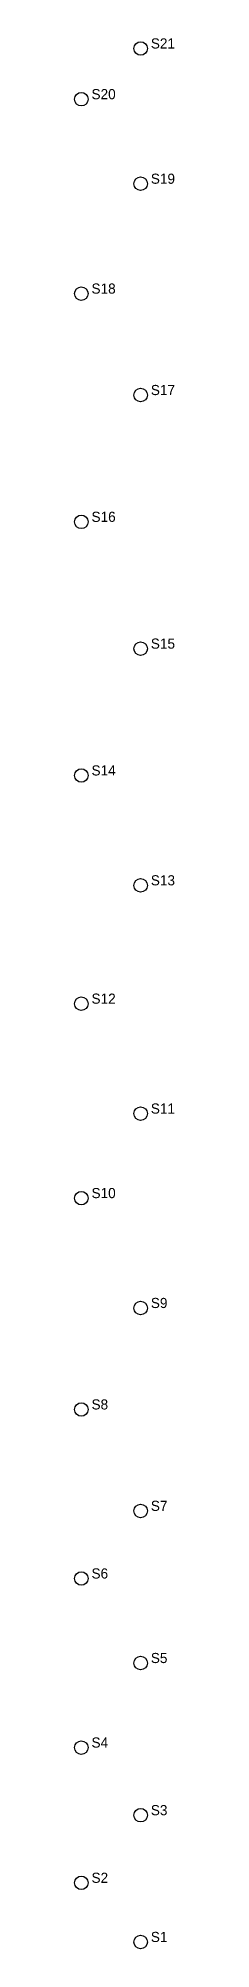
# Model space of a CAD drawing. Header units: inches. Extents: x -0.8 to 0.8, y 0 to 52.
# Drawn here: x -0.43 to 0.75, y 3.92 to 26.52 of the extents above; entities that cross this region are included whole.
import ezdxf

# ---------------------------------------------------------------- set-up
doc = ezdxf.new("R2010")
doc.units = ezdxf.units.IN
doc.layers.add('DRILL', color=5, linetype='Continuous')
doc.layers.add('TEXT', color=8, linetype='Continuous')

msp = doc.modelspace()

# ---------------------------------------------------------------- texts
at = {"layer": 'TEXT'}
for s, p in [('S21', (0.47, 26.4)), ('S20', (-0.23, 25.8)), ('S19', (0.47, 24.8)), ('S18', (-0.23, 23.5)), ('S17', (0.47, 22.3)), ('S16', (-0.23, 20.8)), ('S15', (0.47, 19.3)), ('S14', (-0.23, 17.8)), ('S13', (0.47, 16.5)), ('S12', (-0.23, 15.1)), ('S11', (0.47, 13.8)), ('S10', (-0.23, 12.8)), ('S9', (0.47, 11.5)), ('S8', (-0.23, 10.3)), ('S7', (0.47, 9.1)), ('S6', (-0.23, 8.3)), ('S5', (0.47, 7.3)), ('S4', (-0.23, 6.3)), ('S3', (0.47, 5.5)), ('S2', (-0.23, 4.7)), ('S1', (0.47, 4))]:
    msp.add_text(s, height=0.12, dxfattribs=at).set_placement(p)

# ---------------------------------------------------------------- linework, layer by layer
at = {"layer": 'DRILL'}
for centre in [(0.35, 26.4), (-0.35, 25.8), (0.35, 24.8), (-0.35, 23.5), (0.35, 22.3), (-0.35, 20.8), (0.35, 19.3), (-0.35, 17.8), (0.35, 16.5), (-0.35, 15.1), (0.35, 13.8), (-0.35, 12.8), (0.35, 11.5), (-0.35, 10.3), (0.35, 9.1), (-0.35, 8.3), (0.35, 7.3), (-0.35, 6.3), (0.35, 5.5), (-0.35, 4.7), (0.35, 4)]:
    msp.add_circle(centre, 0.08, dxfattribs=at)

msp.set_redraw_order([(e.dxf.handle, doc.entitydb.next_handle()) for e in msp.query("TEXT MTEXT ATTDEF DIMENSION ARC_DIMENSION")])  # texts and dimensions are drawn at this point

doc.saveas('drawing.dxf')
